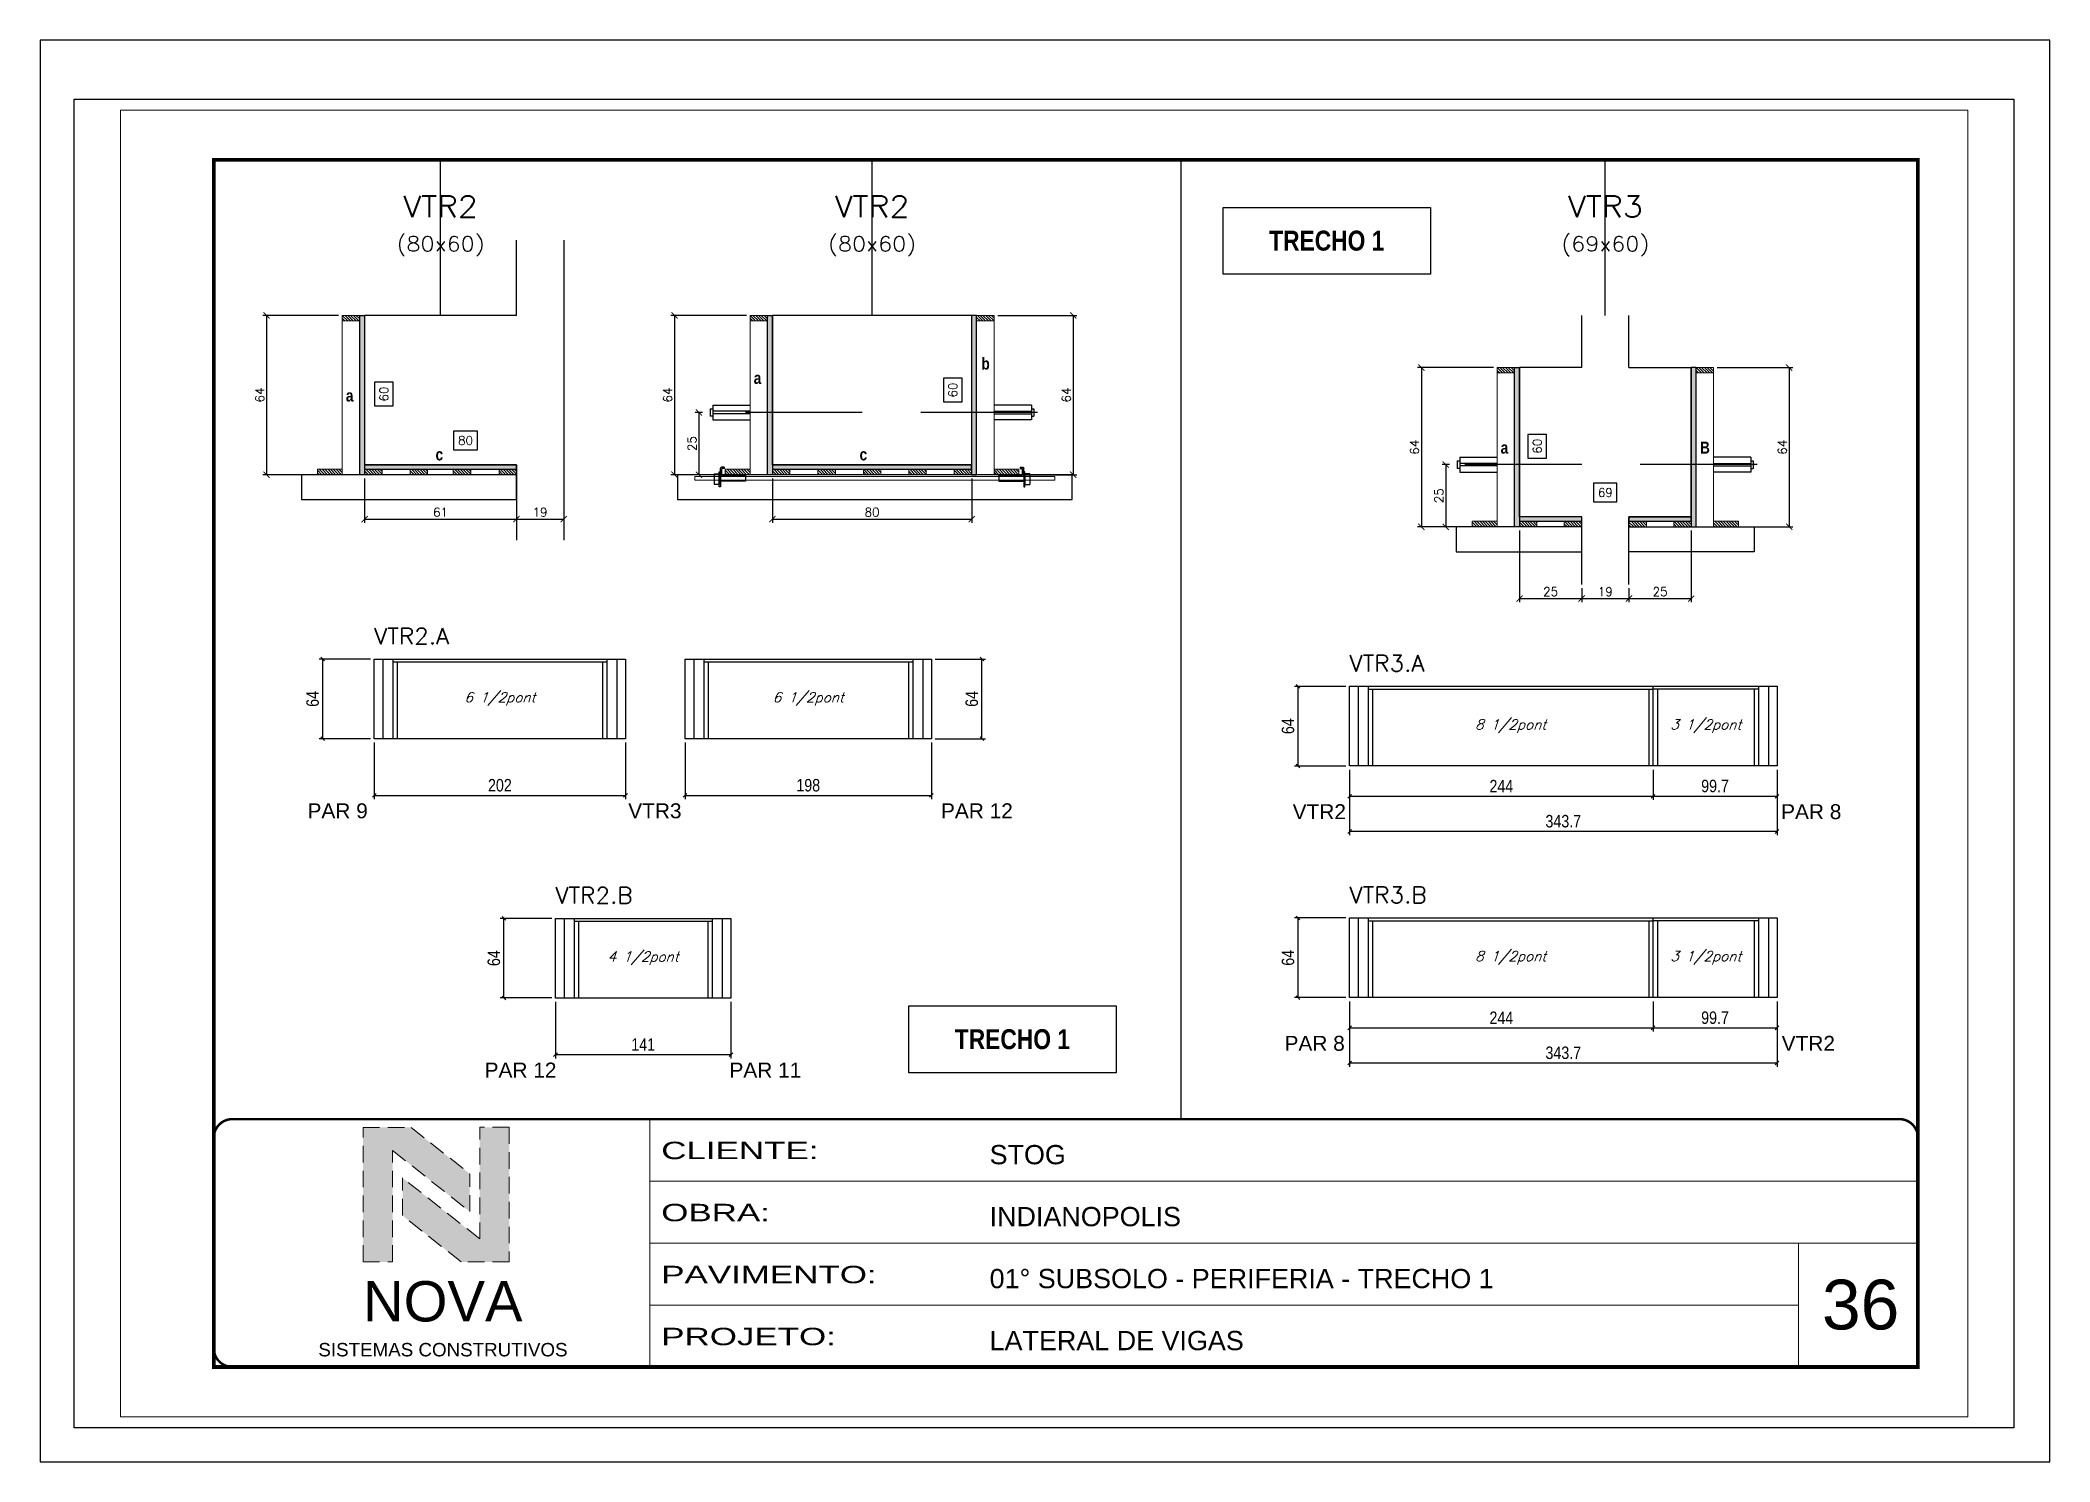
# Paper-space layout '36' of a CAD drawing. Extents: x 0 to 297, y 0 to 210.
# The model-space entities are those that its viewports show. They can reach past a viewport. Long polylines and large blocks are cut down to what shows.
import ezdxf
from ezdxf.enums import TextEntityAlignment as Align

# ---------------------------------------------------------------- set-up
doc = ezdxf.new("R2010")
doc.units = 0
for name, pattern in [('CONTINUO', [0]), ('DASHED', [0.75, 0.5, -0.25]), ('HIDDEN', [9.525, 6.35, -3.175])]:
    doc.linetypes.add(name, pattern=pattern)
for name, color, linetype in [('1', 1, 'Continuous'), ('5', 5, 'Continuous'), ('barrote', 251, 'Continuous'), ('COTA', 241, 'Continuous'), ('Cota Seção (2x)', 4, 'Continuous'), ('detalhes', 4, 'Continuous'), ('Hachura', 253, 'Continuous'), ('NOMENCLATURA', 7, 'Continuous'), ('Painéis', 200, 'Continuous'), ('presilha', 1, 'Continuous'), ('SARR_2.2x7', 40, 'Continuous'), ('SARR_3.5x7', 81, 'Continuous'), ('TENSOR', 3, 'Continuous'), ('texto', 7, 'Continuous'), ('Texto de Titulo', 7, 'Continuous'), ('Texto Qtd Sarr', 242, 'Continuous')]:
    doc.layers.add(name, color=color, linetype=linetype)
for name, color, linetype, lineweight in [('CARIMBO', 255, 'Continuous', 9), ('CARIMBO-LEGENDA', 75, 'Continuous', 15), ('CONCRETO', 251, 'Continuous', 25), ('Folhas', 255, 'Continuous', 9), ('Madeira', 126, 'Continuous', 18), ('SARRAFO DE PRESSAO', 251, 'DASHED', 9), ('SCO-___-LAJ', 2, 'Continuous', 0), ('Texto Seção', 7, 'Continuous', 15)]:
    doc.layers.add(name, color=color, linetype=linetype, lineweight=lineweight)
doc.styles.add('arial', font='arial.ttf')
doc.styles.add('COTA TECNICA', font='techl___.ttf', dxfattribs={"height": 10})
doc.styles.add('REGUA-120', font='ROMANS.shx', dxfattribs={"height": 15})
doc.styles.add('ROMANC', font='techb___.ttf', dxfattribs={"height": 2.5})
doc.styles.add('Romans', font='romans.shx')
doc.styles.get("Standard").update_dxf_attribs({"font": 'arial.ttf'})
doc.styles.add('TECNICA', font='techb___.ttf', dxfattribs={"height": 10})
doc.styles.add('Tecnologia', font='')
doc.styles.get('Tecnologia').set_extended_font_data('Forgotten Futurist')
doc.dimstyles.new('Cota Seção (2x)', dxfattribs={"dimtxt": 7, "dimasz": 5, "dimexe": 3, "dimexo": 3, "dimgap": 2, "dimtad": 3, "dimdec": 1, "dimlfac": 0.5, "dimzin": 12, "dimdsep": 46, "dimtxsty": 'Romans', "dimblk": 'ARCHTICK', "dimcen": 0, "dimclrd": 4, "dimclre": 4, "dimclrt": 1, "dimadec": 1, "dimazin": 3, "dimtfac": 1, "dimtdec": 1, "dimtmove": 0, "dimatfit": 3, "dimldrblk": 'OBLIQUE', "dimfxl": 1, "dimtolj": 1, "dimtzin": 12, "dimarcsym": 0})
doc.dimstyles.new('Cota Seção interna', dxfattribs={"dimtxt": 7, "dimasz": 6, "dimexe": 0.18, "dimexo": 2, "dimgap": -4, "dimtad": 3, "dimdec": 1, "dimlfac": 0.5, "dimzin": 12, "dimdsep": 46, "dimtxsty": 'Romans', "dimblk": 'ARCHTICK', "dimcen": 0.09, "dimse1": 1, "dimse2": 1, "dimsd1": 1, "dimsd2": 1, "dimclrd": 180, "dimclre": 5, "dimclrt": 1, "dimadec": 0, "dimazin": 3, "dimtfac": 1, "dimtdec": 1, "dimtofl": 0, "dimtmove": 0, "dimatfit": 3, "dimldrblk": 'ARCHTICK', "dimfxl": 1, "dimtolj": 1, "dimtzin": 0, "dimarcsym": 0})
doc.dimstyles.new('PAINEL', dxfattribs={"dimtxt": 10, "dimasz": 3, "dimexe": 3, "dimexo": 3, "dimgap": 3, "dimtad": 1, "dimdec": 1, "dimzin": 12, "dimdsep": 46, "dimtxsty": 'COTA TECNICA', "dimblk1": 'OBLIQUE', "dimblk2": 'OBLIQUE', "dimsah": 1, "dimcen": 0.9, "dimclrd": 4, "dimclre": 4, "dimclrt": 240, "dimadec": 1, "dimazin": 3, "dimtfac": 1, "dimtdec": 1, "dimtmove": 0, "dimatfit": 3, "dimfxl": 1, "dimtolj": 1, "dimtzin": 12, "dimarcsym": 0})

psp = doc.layouts.new('36')

msp = doc.modelspace()

# ---------------------------------------------------------------- texts
at = {"layer": '5', "linetype": 'Continuous'}
for s, rotation, p in [('PAR 9', 0.00004, (4905.36, 8352.31)), ('VTR3', 0.00004, (5163.19, 8352.31)), ('PAR 12', 0.00004, (5414.61, 8352.31)), ('VTR2', 359.99996, (5697.33, 8351.62)), ('PAR 8', 359.99996, (6090.01, 8351.62)), ('PAR 8', 0.00004, (5690.8, 8165.47)), ('VTR2', 0.00004, (6090.46, 8165.47)), ('PAR 12', 0.00004, (5047.73, 8143.99)), ('PAR 11', 0.00004, (5244.56, 8143.99))]:
    msp.add_text(s, height=12, rotation=rotation, dxfattribs=at).set_placement(p)
at = {"layer": 'CARIMBO', "style": 'arial'}
msp.add_text('36', height=40, dxfattribs=at).set_placement((6122.86, 7941.54))
at = {"layer": 'detalhes', "style": 'TECNICA'}
for s, p in [('a', (5264.08, 8701.29)), ('b', (5447.1, 8712.83)), ('a', (4936.18, 8687.2)), ('c', (5008.3, 8639.89)), ('c', (5349.18, 8639.89)), ('a', (5864.55, 8645.32)), ('B', (6024.79, 8645.32))]:
    msp.add_text(s, height=9.6, dxfattribs=at).set_placement(p)
at = {"layer": 'NOMENCLATURA', "color": 2, "char_height": 16, "attachment_point": 5, "style": 'ROMANC'}
for insert in [(5724.76, 8816.35), (5472.04, 8174.69)]:
    msp.add_mtext('TRECHO 1', dxfattribs=dict(at, insert=insert))
at = {"layer": 'texto', "color": 2, "char_height": 8, "attachment_point": 5, "style": 'Romans'}
for s, insert in [('{\\Q19;\\C256;6 1/2pont}', (5060.02, 8448.17)), ('{\\Q19;\\C256;6 1/2pont}', (5307.93, 8448.17)), ('{\\Q19;\\C256;8 1/2pont}', (5872.56, 8426.33)), ('{\\Q19;\\C256;3 1/2pont}', (6029.41, 8426.33)), ('{\\Q19;\\C256;4 1/2pont}', (5175.21, 8239.86)), ('{\\Q19;\\C256;8 1/2pont}', (5872.56, 8240.19)), ('{\\Q19;\\C256;3 1/2pont}', (6029.41, 8240.19))]:
    msp.add_mtext(s, dxfattribs=dict(at, insert=insert))
at = {"layer": 'Texto Seção', "style": 'REGUA-120', "width": 1.05}
for s, p in [('VTR2.A', (4959.02, 8492.19)), ('VTR3.A', (5743.06, 8470.34)), ('VTR2.B', (5104.71, 8283.87)), ('VTR3.B', (5743.06, 8284.2))]:
    msp.add_text(s, height=13, dxfattribs=at).set_placement(p)

# ---------------------------------------------------------------- blocks, each defined once
blk = doc.blocks.new('A$C64660E27')
at = {"layer": 'COTA', "true_color": 0x1a1a1a}
h = blk.add_hatch(color=250, dxfattribs=at)
h.dxf.hatch_style = 1
h.paths.add_polyline_path([(185.4, -11.6), (142.4, -11.6), (142.4, -131.6), (168.8, -131.6), (168.8, -32.2), (237.7, -86.7), (237.7, -53)])
at = {"layer": 'COTA'}
h = blk.add_hatch(color=20, dxfattribs=at)
h.dxf.hatch_style = 1
h.paths.add_polyline_path([(273, -11.4), (246.6, -11.4), (246.6, -111.1), (177.7, -56.6), (177.7, -90.2), (230, -131.6), (273, -131.6)])
for p, q in [((142.4, -131.6), (142.4, -11.6)), ((142.4, -11.6), (185.4, -11.6)), ((185.4, -11.6), (237.7, -53)), ((273, -11.4), (246.6, -11.4)), ((246.6, -111.1), (246.6, -11.4)), ((273, -11.4), (273, -131.6)), ((168.8, -32.2), (237.7, -86.7)), ((168.8, -131.6), (168.8, -32.2)), ((237.7, -86.7), (237.7, -53)), ((246.6, -111.1), (177.7, -56.6)), ((177.7, -90.2), (177.7, -56.6)), ((230, -131.6), (177.7, -90.2)), ((142.4, -131.6), (168.8, -131.6)), ((273, -131.6), (230, -131.6))]:
    blk.add_line(p, q)
at = {"layer": 'CARIMBO-LEGENDA', "color": 7, "linetype": 'Continuous', "ltscale": 100, "style": 'arial'}
blk.add_text('NOVA', height=36, dxfattribs=at).set_placement((142.4, -184.8))
at = {"layer": 'CARIMBO-LEGENDA', "color": 7, "linetype": 'Continuous', "style": 'arial'}
blk.add_text('SISTEMAS CONSTRUTIVOS', height=12, dxfattribs=at).set_placement((102.5, -216))
blk = doc.blocks.new('9999999999')
at = {"color": 30, "linetype": 'CONTINUO'}
for p, q in [((98564.6, 34230.2), (98564.6, 34429.4)), ((98564.6, 34379.6), (99584, 34379.6)), ((98564.6, 34329.8), (99488, 34329.8)), ((99584, 34329.8), (99488, 34329.8)), ((99488, 34329.8), (99488, 34230.2)), ((98564.6, 34280), (99488, 34280))]:
    blk.add_line(p, q, dxfattribs=at)
at = {"color": 30, "linetype": 'CONTINUO', "const_width": 2}
blk.add_lwpolyline([(99584, 34230.2), (99584, 34414.4, 0.414214), (99569, 34429.4), (98229, 34429.4, 0.414214), (98214, 34414.4), (98214, 34245.2, 0.414214), (98229, 34230.2), (99584, 34230.2)], format="xyb", dxfattribs=at)
at = {"layer": 'Folhas'}
blk.add_lwpolyline([(98139, 34190.2), (99624, 34190.2), (99624, 35240.2), (98139, 35240.2)], close=True, dxfattribs=at)
at = {"layer": 'Folhas', "color": 30, "const_width": 3}
blk.add_lwpolyline([(98214, 34230.2), (99584, 34230.2), (99584, 35200.2), (98214, 35200.2)], close=True, dxfattribs=at)
at = {"xscale": 0.9, "yscale": 0.9, "zscale": 0.9}
blk.add_blockref('A$C64660E27', (98205.8, 34433.1), dxfattribs=at)
at = {"color": 7, "linetype": 'Continuous', "ltscale": 5, "style": 'arial'}
for s, height, p in [('STOG', 15.48, (98837.7, 34393.1)), ('INDIANOPOLIS', 15.483, (98837.7, 34343.3)), ('01° SUBSOLO - PERIFERIA - TRECHO 1', 15.483, (98837.7, 34293.5)), ('LATERAL DE VIGAS', 15.483, (98837.7, 34243.7))]:
    blk.add_text(s, height=height, dxfattribs=at).set_placement(p)
at = {"layer": 'Folhas', "color": 7, "style": 'Tecnologia', "width": 1.5}
for s, p in [('CLIENTE:', (98573.7, 34397.2)), ('OBRA:', (98573.7, 34347.3)), ('PAVIMENTO:', (98573.7, 34297.5)), ('PROJETO:', (98573.7, 34247.7))]:
    blk.add_text(s, height=14, dxfattribs=at).set_placement(p)
blk = doc.blocks.new('_ArchTick')
at = {"color": 0, "linetype": 'ByBlock', "const_width": 0.15}
blk.add_lwpolyline([(-0.5, -0.5), (0.5, 0.5)], dxfattribs=at)
blk = doc.blocks.new('*D3567')
at = {"layer": 'COTA', "color": 4, "lineweight": -2, "transparency": 16777216}
for p, q in [((4930.3, 8756.4), (4869.5, 8756.4)), ((4872.5, 8756.4), (4872.5, 8628.4)), ((4930.3, 8628.4), (4869.5, 8628.4))]:
    blk.add_line(p, q, dxfattribs=at)
at = {"layer": 'Defpoints', "color": 0, "transparency": 16777216}
for p in [(4933.3, 8756.4), (4872.5, 8628.4), (4933.3, 8628.4)]:
    blk.add_point(p, dxfattribs=at)
at = {"layer": 'COTA', "color": 4, "lineweight": -2, "transparency": 16777216, "xscale": 5, "yscale": 5, "zscale": 5}
for p, rotation in [((4872.5, 8756.4), 90), ((4872.5, 8628.4), 270)]:
    blk.add_blockref('_ArchTick', p, dxfattribs=dict(at, rotation=rotation))
at = {"layer": 'COTA', "color": 1, "transparency": 16777216, "insert": (4867, 8692.4), "char_height": 7, "attachment_point": 5, "rotation": 90, "style": 'Romans'}
blk.add_mtext('\\A1;64', dxfattribs=at)
blk = doc.blocks.new('_Oblique')
at = {"layer": '1', "color": 0, "lineweight": -2}
blk.add_line((-0.5, -0.5), (0.5, 0.5), dxfattribs=at)
blk = doc.blocks.new('*D3568')
at = {"layer": 'COTA', "color": 4, "lineweight": -2, "transparency": 16777216}
for p, q in [((4951.3, 8625.4), (4951.3, 8589.7)), ((5073.3, 8625.4), (5073.3, 8589.7)), ((4951.3, 8592.7), (5073.3, 8592.7))]:
    blk.add_line(p, q, dxfattribs=at)
at = {"layer": 'Defpoints', "color": 0, "transparency": 16777216}
for p in [(4951.3, 8628.4), (5073.3, 8628.4), (5073.3, 8592.7)]:
    blk.add_point(p, dxfattribs=at)
at = {"layer": 'COTA', "color": 4, "lineweight": -2, "transparency": 16777216, "xscale": 5, "yscale": 5, "zscale": 5, "rotation": 180}
blk.add_blockref('_ArchTick', (4951.3, 8592.7), dxfattribs=at)
at = {"layer": 'COTA', "color": 4, "lineweight": -2, "transparency": 16777216, "xscale": 5, "yscale": 5, "zscale": 5}
blk.add_blockref('_ArchTick', (5073.3, 8592.7), dxfattribs=at)
at = {"layer": 'COTA', "color": 1, "transparency": 16777216, "insert": (5012.3, 8598.2), "char_height": 7, "attachment_point": 5, "style": 'Romans'}
blk.add_mtext('\\A1;61', dxfattribs=at)
blk = doc.blocks.new('titulo1')
at = {"layer": 'Defpoints', "color": 252, "linetype": 'HIDDEN', "ltscale": 2}
blk.add_line((0, 0), (0, 125), dxfattribs=at)
at = {"layer": 'Defpoints', "style": 'Romans', "oblique": 15}
blk.add_attdef('FOLHA', text='', height=10, dxfattribs=at).set_placement((0, 15.6), align=Align.MIDDLE_CENTER)
at = {"layer": 'Texto Qtd Sarr', "color": 3, "style": 'Romans', "oblique": 15}
for tag, height, p in [('TITULO', 17, (0, 71.4)), ('SEÇÃO', 12, (0, 41.5))]:
    blk.add_attdef(tag, text='', height=height, dxfattribs=at).set_placement(p, align=Align.MIDDLE_CENTER)
blk = doc.blocks.new('*D3569')
at = {"layer": 'Cota Seção (2x)', "color": 180, "lineweight": -2, "transparency": 16777216}
for p, q in [((4974.3, 8702.7), (4959.3, 8702.7)), ((4959.3, 8702.7), (4959.3, 8683.7)), ((4974.3, 8683.7), (4974.3, 8702.7)), ((4959.3, 8683.7), (4974.3, 8683.7))]:
    blk.add_line(p, q, dxfattribs=at)
at = {"layer": 'Defpoints', "color": 0, "transparency": 16777216}
for p in [(4978.3, 8756.4), (4989.3, 8756.4), (4989.3, 8636.4)]:
    blk.add_point(p, dxfattribs=at)
at = {"layer": 'Cota Seção (2x)', "color": 1, "transparency": 16777216, "insert": (4966.8, 8693.2), "char_height": 7, "attachment_point": 5, "rotation": 90, "style": 'Romans'}
blk.add_mtext('\\A1;60', dxfattribs=at)
blk = doc.blocks.new('*D3570')
at = {"layer": 'Cota Seção (2x)', "color": 180, "lineweight": -2, "transparency": 16777216}
for p, q in [((5042.1, 8663.4), (5022.7, 8663.4)), ((5022.7, 8663.4), (5022.7, 8648.4)), ((5042.1, 8648.4), (5042.1, 8663.4)), ((5022.7, 8648.4), (5042.1, 8648.4))]:
    blk.add_line(p, q, dxfattribs=at)
at = {"layer": 'Defpoints', "color": 0, "transparency": 16777216}
for p in [(5111.3, 8644.4), (4951.3, 8628.4), (5111.3, 8628.4)]:
    blk.add_point(p, dxfattribs=at)
at = {"layer": 'Cota Seção (2x)', "color": 1, "transparency": 16777216, "insert": (5032.4, 8655.9), "char_height": 7, "attachment_point": 5, "style": 'Romans'}
blk.add_mtext('\\A1;80', dxfattribs=at)
blk = doc.blocks.new('*D4654')
at = {"layer": 'COTA', "color": 4, "lineweight": -2, "transparency": 16777216}
for p, q in [((5073.3, 8625.4), (5073.3, 8589.7)), ((5111.3, 8625.4), (5111.3, 8589.7)), ((5073.3, 8592.7), (5111.3, 8592.7))]:
    blk.add_line(p, q, dxfattribs=at)
at = {"layer": 'Defpoints', "color": 0, "transparency": 16777216}
for p in [(5073.3, 8628.4), (5111.3, 8628.4), (5111.3, 8592.7)]:
    blk.add_point(p, dxfattribs=at)
at = {"layer": 'COTA', "color": 4, "lineweight": -2, "transparency": 16777216, "xscale": 5, "yscale": 5, "zscale": 5, "rotation": 180}
blk.add_blockref('_ArchTick', (5073.3, 8592.7), dxfattribs=at)
at = {"layer": 'COTA', "color": 4, "lineweight": -2, "transparency": 16777216, "xscale": 5, "yscale": 5, "zscale": 5}
blk.add_blockref('_ArchTick', (5111.3, 8592.7), dxfattribs=at)
at = {"layer": 'COTA', "color": 1, "transparency": 16777216, "insert": (5092.3, 8598.2), "char_height": 7, "attachment_point": 5, "style": 'Romans'}
blk.add_mtext('\\A1;19', dxfattribs=at)
blk = doc.blocks.new('*D4655')
at = {"layer": 'COTA', "color": 4, "lineweight": -2, "transparency": 16777216}
for p, q in [((4956, 8480.2), (4914.6, 8480.2)), ((4917.6, 8416.2), (4917.6, 8480.2)), ((4956, 8416.2), (4914.6, 8416.2))]:
    blk.add_line(p, q, dxfattribs=at)
at = {"layer": 'Defpoints', "color": 0, "transparency": 16777216}
for p in [(4917.6, 8480.2), (4959, 8480.2), (4959, 8416.2)]:
    blk.add_point(p, dxfattribs=at)
at = {"layer": 'COTA', "color": 4, "lineweight": -2, "transparency": 16777216, "xscale": 3, "yscale": 3, "zscale": 3}
for p, rotation in [((4917.6, 8480.2), 90), ((4917.6, 8416.2), 270)]:
    blk.add_blockref('_Oblique', p, dxfattribs=dict(at, rotation=rotation))
at = {"layer": 'COTA', "color": 240, "transparency": 16777216, "insert": (4909.5, 8448.2), "char_height": 10, "attachment_point": 5, "rotation": 90, "style": 'COTA TECNICA'}
blk.add_mtext('\\A1;64', dxfattribs=at)
blk = doc.blocks.new('*D4656')
at = {"layer": 'COTA', "color": 4, "lineweight": -2, "transparency": 16777216}
for p, q in [((4959, 8413.2), (4959, 8367.7)), ((5161, 8413.2), (5161, 8367.7)), ((4959, 8370.7), (5161, 8370.7))]:
    blk.add_line(p, q, dxfattribs=at)
at = {"layer": 'Defpoints', "color": 0, "transparency": 16777216}
for p in [(4959, 8416.2), (5161, 8416.2), (5161, 8370.7)]:
    blk.add_point(p, dxfattribs=at)
at = {"layer": 'COTA', "color": 4, "lineweight": -2, "transparency": 16777216, "xscale": 3, "yscale": 3, "zscale": 3, "rotation": 180}
blk.add_blockref('_Oblique', (4959, 8370.7), dxfattribs=at)
at = {"layer": 'COTA', "color": 4, "lineweight": -2, "transparency": 16777216, "xscale": 3, "yscale": 3, "zscale": 3}
blk.add_blockref('_Oblique', (5161, 8370.7), dxfattribs=at)
at = {"layer": 'COTA', "color": 240, "transparency": 16777216, "insert": (5060, 8378.8), "char_height": 10, "attachment_point": 5, "style": 'COTA TECNICA'}
blk.add_mtext('\\A1;202', dxfattribs=at)
blk = doc.blocks.new('*D4657')
at = {"layer": 'COTA', "color": 4, "lineweight": -2, "transparency": 16777216}
for p, q in [((5208.9, 8413.2), (5208.9, 8367.7)), ((5406.9, 8413.2), (5406.9, 8367.7)), ((5208.9, 8370.7), (5406.9, 8370.7))]:
    blk.add_line(p, q, dxfattribs=at)
at = {"layer": 'Defpoints', "color": 0, "transparency": 16777216}
for p in [(5208.9, 8416.2), (5406.9, 8416.2), (5406.9, 8370.7)]:
    blk.add_point(p, dxfattribs=at)
at = {"layer": 'COTA', "color": 4, "lineweight": -2, "transparency": 16777216, "xscale": 3, "yscale": 3, "zscale": 3, "rotation": 180}
blk.add_blockref('_Oblique', (5208.9, 8370.7), dxfattribs=at)
at = {"layer": 'COTA', "color": 4, "lineweight": -2, "transparency": 16777216, "xscale": 3, "yscale": 3, "zscale": 3}
blk.add_blockref('_Oblique', (5406.9, 8370.7), dxfattribs=at)
at = {"layer": 'COTA', "color": 240, "transparency": 16777216, "insert": (5307.9, 8378.8), "char_height": 10, "attachment_point": 5, "style": 'COTA TECNICA'}
blk.add_mtext('\\A1;198', dxfattribs=at)
blk = doc.blocks.new('*D4658')
at = {"layer": 'COTA', "color": 4, "lineweight": -2, "transparency": 16777216}
for p, q in [((5409.9, 8480.2), (5450.5, 8480.2)), ((5447.5, 8416.2), (5447.5, 8480.2)), ((5409.9, 8416.2), (5450.5, 8416.2))]:
    blk.add_line(p, q, dxfattribs=at)
at = {"layer": 'Defpoints', "color": 0, "transparency": 16777216}
for p in [(5406.9, 8480.2), (5447.5, 8480.2), (5406.9, 8416.2)]:
    blk.add_point(p, dxfattribs=at)
at = {"layer": 'COTA', "color": 4, "lineweight": -2, "transparency": 16777216, "xscale": 3, "yscale": 3, "zscale": 3}
for p, rotation in [((5447.5, 8480.2), 90), ((5447.5, 8416.2), 270)]:
    blk.add_blockref('_Oblique', p, dxfattribs=dict(at, rotation=rotation))
at = {"layer": 'COTA', "color": 240, "transparency": 16777216, "insert": (5439.4, 8448.2), "char_height": 10, "attachment_point": 5, "rotation": 90, "style": 'COTA TECNICA'}
blk.add_mtext('\\A1;64', dxfattribs=at)
blk = doc.blocks.new('*D3571')
at = {"layer": 'COTA', "color": 4, "lineweight": -2, "transparency": 16777216}
for p, q in [((5460.3, 8756.4), (5523.9, 8756.4)), ((5520.9, 8756.4), (5520.9, 8628.4)), ((5460.3, 8628.4), (5523.9, 8628.4))]:
    blk.add_line(p, q, dxfattribs=at)
at = {"layer": 'Defpoints', "color": 0, "transparency": 16777216}
for p in [(5457.3, 8756.4), (5457.3, 8628.4), (5520.9, 8628.4)]:
    blk.add_point(p, dxfattribs=at)
at = {"layer": 'COTA', "color": 4, "lineweight": -2, "transparency": 16777216, "xscale": 5, "yscale": 5, "zscale": 5}
for p, rotation in [((5520.9, 8756.4), 90), ((5520.9, 8628.4), 270)]:
    blk.add_blockref('_ArchTick', p, dxfattribs=dict(at, rotation=rotation))
at = {"layer": 'COTA', "color": 1, "transparency": 16777216, "insert": (5515.4, 8692.4), "char_height": 7, "attachment_point": 5, "rotation": 90, "style": 'Romans'}
blk.add_mtext('\\A1;64', dxfattribs=at)
blk = doc.blocks.new('*D3572')
at = {"layer": 'Cota Seção (2x)', "color": 180, "lineweight": -2, "transparency": 16777216}
for p, q in [((5431.6, 8705.9), (5416.6, 8705.9)), ((5416.6, 8705.9), (5416.6, 8686.9)), ((5431.6, 8686.9), (5431.6, 8705.9)), ((5416.6, 8686.9), (5431.6, 8686.9))]:
    blk.add_line(p, q, dxfattribs=at)
at = {"layer": 'Defpoints', "color": 0, "transparency": 16777216}
for p in [(5435.6, 8756.4), (5435.6, 8636.4), (5439.3, 8636.4)]:
    blk.add_point(p, dxfattribs=at)
at = {"layer": 'Cota Seção (2x)', "color": 1, "transparency": 16777216, "insert": (5424.1, 8696.4), "char_height": 7, "attachment_point": 5, "rotation": 90, "style": 'Romans'}
blk.add_mtext('\\A1;60', dxfattribs=at)
blk = doc.blocks.new('*D4659')
at = {"layer": 'COTA', "color": 4, "lineweight": -2, "transparency": 16777216}
for p, q in [((5279.2, 8625.4), (5279.2, 8589.7)), ((5439.3, 8625.4), (5439.3, 8589.7)), ((5279.2, 8592.7), (5439.3, 8592.7))]:
    blk.add_line(p, q, dxfattribs=at)
at = {"layer": 'Defpoints', "color": 0, "transparency": 16777216}
for p in [(5279.2, 8628.4), (5439.3, 8628.4), (5439.3, 8592.7)]:
    blk.add_point(p, dxfattribs=at)
at = {"layer": 'COTA', "color": 4, "lineweight": -2, "transparency": 16777216, "xscale": 5, "yscale": 5, "zscale": 5, "rotation": 180}
blk.add_blockref('_ArchTick', (5279.2, 8592.7), dxfattribs=at)
at = {"layer": 'COTA', "color": 4, "lineweight": -2, "transparency": 16777216, "xscale": 5, "yscale": 5, "zscale": 5}
blk.add_blockref('_ArchTick', (5439.3, 8592.7), dxfattribs=at)
at = {"layer": 'COTA', "color": 1, "transparency": 16777216, "insert": (5359.2, 8598.2), "char_height": 7, "attachment_point": 5, "style": 'Romans'}
blk.add_mtext('\\A1;80', dxfattribs=at)
blk = doc.blocks.new('*D4660')
at = {"layer": 'COTA', "color": 4, "lineweight": -2, "transparency": 16777216}
for p, q in [((5258.2, 8756.4), (5197.4, 8756.4)), ((5200.4, 8756.4), (5200.4, 8628.4)), ((5258.2, 8628.4), (5197.4, 8628.4))]:
    blk.add_line(p, q, dxfattribs=at)
at = {"layer": 'Defpoints', "color": 0, "transparency": 16777216}
for p in [(5261.2, 8756.4), (5200.4, 8628.4), (5261.2, 8628.4)]:
    blk.add_point(p, dxfattribs=at)
at = {"layer": 'COTA', "color": 4, "lineweight": -2, "transparency": 16777216, "xscale": 5, "yscale": 5, "zscale": 5}
for p, rotation in [((5200.4, 8756.4), 90), ((5200.4, 8628.4), 270)]:
    blk.add_blockref('_ArchTick', p, dxfattribs=dict(at, rotation=rotation))
at = {"layer": 'COTA', "color": 1, "transparency": 16777216, "insert": (5194.9, 8692.4), "char_height": 7, "attachment_point": 5, "rotation": 90, "style": 'Romans'}
blk.add_mtext('\\A1;64', dxfattribs=at)
blk = doc.blocks.new('*D4661')
at = {"layer": 'COTA', "color": 4, "lineweight": -2, "transparency": 16777216}
for p, q in [((5222.9, 8678.4), (5217, 8678.4)), ((5220, 8678.4), (5220, 8628.4)), ((5227.9, 8628.4), (5217, 8628.4))]:
    blk.add_line(p, q, dxfattribs=at)
at = {"layer": 'Defpoints', "color": 0, "transparency": 16777216}
for p in [(5225.9, 8678.4), (5220, 8628.4), (5230.9, 8628.4)]:
    blk.add_point(p, dxfattribs=at)
at = {"layer": 'COTA', "color": 4, "lineweight": -2, "transparency": 16777216, "xscale": 5, "yscale": 5, "zscale": 5}
for p, rotation in [((5220, 8678.4), 90), ((5220, 8628.4), 270)]:
    blk.add_blockref('_ArchTick', p, dxfattribs=dict(at, rotation=rotation))
at = {"layer": 'COTA', "color": 1, "transparency": 16777216, "insert": (5214.5, 8653.4), "char_height": 7, "attachment_point": 5, "rotation": 90, "style": 'Romans'}
blk.add_mtext('\\A1;25', dxfattribs=at)
blk = doc.blocks.new('PRESILHA METÁLICA 1')
at = {"layer": 'presilha'}
for p, q in [((0, 13), (6, 13)), ((0, 13), (0, 0)), ((6, 0), (0, 0)), ((6, 15.5), (7.5, 15.5)), ((6, -2.5), (6, 15.5)), ((6, 13), (6, 0)), ((7.5, 10.6), (7.5, 19.9)), ((7.5, 15.5), (7.5, -2.5)), ((37.5, 4.1), (7.5, 4.1)), ((12, 21), (8.6, 21)), ((9, 11.6), (9, 18.9)), ((12, 19.5), (9.6, 19.5)), ((37.5, 11), (9.6, 11)), ((12, 21), (12, 19.5)), ((37.5, 11), (37.5, 4.1)), ((7.5, -2.5), (6, -2.5))]:
    blk.add_line(p, q, dxfattribs=at)
for centre, radius, start, end in [((8.6, 19.9), 1.14, 90, 180), ((9.6, 18.9), 0.57, 90, 180), ((9.6, 11.6), 0.57, 180, 270)]:
    blk.add_arc(centre, radius, start, end, dxfattribs=at)
blk = doc.blocks.new('*D3573')
at = {"layer": 'COTA', "color": 4, "lineweight": -2, "transparency": 16777216}
for p, q in [((5101.7, 8271.9), (5060.3, 8271.9)), ((5063.3, 8207.9), (5063.3, 8271.9)), ((5101.7, 8207.9), (5060.3, 8207.9))]:
    blk.add_line(p, q, dxfattribs=at)
at = {"layer": 'Defpoints', "color": 0, "transparency": 16777216}
for p in [(5063.3, 8271.9), (5104.7, 8271.9), (5104.7, 8207.9)]:
    blk.add_point(p, dxfattribs=at)
at = {"layer": 'COTA', "color": 4, "lineweight": -2, "transparency": 16777216, "xscale": 3, "yscale": 3, "zscale": 3}
for p, rotation in [((5063.3, 8271.9), 90), ((5063.3, 8207.9), 270)]:
    blk.add_blockref('_Oblique', p, dxfattribs=dict(at, rotation=rotation))
at = {"layer": 'COTA', "color": 240, "transparency": 16777216, "insert": (5055.2, 8239.9), "char_height": 10, "attachment_point": 5, "rotation": 90, "style": 'COTA TECNICA'}
blk.add_mtext('\\A1;64', dxfattribs=at)
blk = doc.blocks.new('*D3574')
at = {"layer": 'COTA', "color": 4, "lineweight": -2, "transparency": 16777216}
for p, q in [((5104.7, 8204.9), (5104.7, 8159.4)), ((5245.7, 8204.9), (5245.7, 8159.4)), ((5104.7, 8162.4), (5245.7, 8162.4))]:
    blk.add_line(p, q, dxfattribs=at)
at = {"layer": 'Defpoints', "color": 0, "transparency": 16777216}
for p in [(5104.7, 8207.9), (5245.7, 8207.9), (5245.7, 8162.4)]:
    blk.add_point(p, dxfattribs=at)
at = {"layer": 'COTA', "color": 4, "lineweight": -2, "transparency": 16777216, "xscale": 3, "yscale": 3, "zscale": 3, "rotation": 180}
blk.add_blockref('_Oblique', (5104.7, 8162.4), dxfattribs=at)
at = {"layer": 'COTA', "color": 4, "lineweight": -2, "transparency": 16777216, "xscale": 3, "yscale": 3, "zscale": 3}
blk.add_blockref('_Oblique', (5245.7, 8162.4), dxfattribs=at)
at = {"layer": 'COTA', "color": 240, "transparency": 16777216, "insert": (5175.2, 8170.5), "char_height": 10, "attachment_point": 5, "style": 'COTA TECNICA'}
blk.add_mtext('\\A1;141', dxfattribs=at)
blk = doc.blocks.new('*D3555')
at = {"layer": 'COTA', "color": 4, "lineweight": -2, "transparency": 16777216}
for p, q in [((5858.7, 8714.5), (5797.8, 8714.5)), ((5800.8, 8714.5), (5800.8, 8586.5)), ((5858.7, 8586.5), (5797.8, 8586.5))]:
    blk.add_line(p, q, dxfattribs=at)
at = {"layer": 'Defpoints', "color": 0, "transparency": 16777216}
for p in [(5861.7, 8714.5), (5800.8, 8586.5), (5861.7, 8586.5)]:
    blk.add_point(p, dxfattribs=at)
at = {"layer": 'COTA', "color": 4, "lineweight": -2, "transparency": 16777216, "xscale": 5, "yscale": 5, "zscale": 5}
for p, rotation in [((5800.8, 8714.5), 90), ((5800.8, 8586.5), 270)]:
    blk.add_blockref('_ArchTick', p, dxfattribs=dict(at, rotation=rotation))
at = {"layer": 'COTA', "color": 1, "transparency": 16777216, "insert": (5795.3, 8650.5), "char_height": 7, "attachment_point": 5, "rotation": 90, "style": 'Romans'}
blk.add_mtext('\\A1;64', dxfattribs=at)
blk = doc.blocks.new('*D4649')
at = {"layer": 'COTA', "color": 4, "lineweight": -2, "transparency": 16777216}
for p, q in [((5879.7, 8583.5), (5879.7, 8525.9)), ((5929.7, 8537.2), (5929.7, 8525.9)), ((5879.7, 8528.9), (5929.7, 8528.9))]:
    blk.add_line(p, q, dxfattribs=at)
at = {"layer": 'Defpoints', "color": 0, "transparency": 16777216}
for p in [(5879.7, 8586.5), (5929.7, 8540.2), (5929.7, 8528.9)]:
    blk.add_point(p, dxfattribs=at)
at = {"layer": 'COTA', "color": 4, "lineweight": -2, "transparency": 16777216, "xscale": 5, "yscale": 5, "zscale": 5, "rotation": 180}
blk.add_blockref('_ArchTick', (5879.7, 8528.9), dxfattribs=at)
at = {"layer": 'COTA', "color": 4, "lineweight": -2, "transparency": 16777216, "xscale": 5, "yscale": 5, "zscale": 5}
blk.add_blockref('_ArchTick', (5929.7, 8528.9), dxfattribs=at)
at = {"layer": 'COTA', "color": 1, "transparency": 16777216, "insert": (5904.7, 8534.4), "char_height": 7, "attachment_point": 5, "style": 'Romans'}
blk.add_mtext('\\A1;25', dxfattribs=at)
blk = doc.blocks.new('*D4669')
at = {"layer": 'COTA', "color": 4, "lineweight": -2, "transparency": 16777216}
for p, q in [((5929.7, 8537.2), (5929.7, 8525.9)), ((5967.7, 8537.2), (5967.7, 8525.9)), ((5929.7, 8528.9), (5967.7, 8528.9))]:
    blk.add_line(p, q, dxfattribs=at)
at = {"layer": 'Defpoints', "color": 0, "transparency": 16777216}
for p in [(5929.7, 8540.2), (5967.7, 8540.2), (5967.7, 8528.9)]:
    blk.add_point(p, dxfattribs=at)
at = {"layer": 'COTA', "color": 4, "lineweight": -2, "transparency": 16777216, "xscale": 5, "yscale": 5, "zscale": 5, "rotation": 180}
blk.add_blockref('_ArchTick', (5929.7, 8528.9), dxfattribs=at)
at = {"layer": 'COTA', "color": 4, "lineweight": -2, "transparency": 16777216, "xscale": 5, "yscale": 5, "zscale": 5}
blk.add_blockref('_ArchTick', (5967.7, 8528.9), dxfattribs=at)
at = {"layer": 'COTA', "color": 1, "transparency": 16777216, "insert": (5948.7, 8534.4), "char_height": 7, "attachment_point": 5, "style": 'Romans'}
blk.add_mtext('\\A1;19', dxfattribs=at)
blk = doc.blocks.new('*D4670')
at = {"layer": 'COTA', "color": 4, "lineweight": -2, "transparency": 16777216}
for p, q in [((6017.7, 8583.5), (6017.7, 8525.9)), ((5967.7, 8537.2), (5967.7, 8525.9)), ((5967.7, 8528.9), (6017.7, 8528.9))]:
    blk.add_line(p, q, dxfattribs=at)
at = {"layer": 'Defpoints', "color": 0, "transparency": 16777216}
for p in [(6017.7, 8586.5), (5967.7, 8540.2), (6017.7, 8528.9)]:
    blk.add_point(p, dxfattribs=at)
at = {"layer": 'COTA', "color": 4, "lineweight": -2, "transparency": 16777216, "xscale": 5, "yscale": 5, "zscale": 5, "rotation": 180}
blk.add_blockref('_ArchTick', (5967.7, 8528.9), dxfattribs=at)
at = {"layer": 'COTA', "color": 4, "lineweight": -2, "transparency": 16777216, "xscale": 5, "yscale": 5, "zscale": 5}
blk.add_blockref('_ArchTick', (6017.7, 8528.9), dxfattribs=at)
at = {"layer": 'COTA', "color": 1, "transparency": 16777216, "insert": (5992.7, 8534.4), "char_height": 7, "attachment_point": 5, "style": 'Romans'}
blk.add_mtext('\\A1;25', dxfattribs=at)
blk = doc.blocks.new('*D3577')
at = {"layer": 'Cota Seção (2x)', "color": 180, "lineweight": -2, "transparency": 16777216}
for p, q in [((5901.5, 8660.8), (5886.5, 8660.8)), ((5886.5, 8660.8), (5886.5, 8641.8)), ((5901.5, 8641.8), (5901.5, 8660.8)), ((5886.5, 8641.8), (5901.5, 8641.8))]:
    blk.add_line(p, q, dxfattribs=at)
at = {"layer": 'Defpoints', "color": 0, "transparency": 16777216}
for p in [(5905.5, 8714.5), (5916.5, 8714.5), (5916.5, 8594.5)]:
    blk.add_point(p, dxfattribs=at)
at = {"layer": 'Cota Seção (2x)', "color": 1, "transparency": 16777216, "insert": (5894, 8651.3), "char_height": 7, "attachment_point": 5, "rotation": 90, "style": 'Romans'}
blk.add_mtext('\\A1;60', dxfattribs=at)
blk = doc.blocks.new('*D3578')
at = {"layer": 'Cota Seção (2x)', "color": 180, "lineweight": -2, "transparency": 16777216}
for p, q in [((5958, 8621.5), (5939.3, 8621.5)), ((5939.3, 8621.5), (5939.3, 8606.5)), ((5958, 8606.5), (5958, 8621.5)), ((5939.3, 8606.5), (5958, 8606.5))]:
    blk.add_line(p, q, dxfattribs=at)
at = {"layer": 'Defpoints', "color": 0, "transparency": 16777216}
for p in [(6017.7, 8602.5), (5879.7, 8586.5), (6017.7, 8586.5)]:
    blk.add_point(p, dxfattribs=at)
at = {"layer": 'Cota Seção (2x)', "color": 1, "transparency": 16777216, "insert": (5948.7, 8614), "char_height": 7, "attachment_point": 5, "style": 'Romans'}
blk.add_mtext('\\A1;69', dxfattribs=at)
blk = doc.blocks.new('*D3579')
at = {"layer": 'COTA', "color": 4, "lineweight": -2, "transparency": 16777216}
for p, q in [((6038.7, 8714.5), (6099.5, 8714.5)), ((6096.5, 8714.5), (6096.5, 8586.5)), ((6038.7, 8586.5), (6099.5, 8586.5))]:
    blk.add_line(p, q, dxfattribs=at)
at = {"layer": 'Defpoints', "color": 0, "transparency": 16777216}
for p in [(6035.7, 8714.5), (6035.7, 8586.5), (6096.5, 8586.5)]:
    blk.add_point(p, dxfattribs=at)
at = {"layer": 'COTA', "color": 4, "lineweight": -2, "transparency": 16777216, "xscale": 5, "yscale": 5, "zscale": 5}
for p, rotation in [((6096.5, 8714.5), 90), ((6096.5, 8586.5), 270)]:
    blk.add_blockref('_ArchTick', p, dxfattribs=dict(at, rotation=rotation))
at = {"layer": 'COTA', "color": 1, "transparency": 16777216, "insert": (6091, 8650.5), "char_height": 7, "attachment_point": 5, "rotation": 90, "style": 'Romans'}
blk.add_mtext('\\A1;64', dxfattribs=at)
blk = doc.blocks.new('*D3580')
at = {"layer": 'COTA', "color": 4, "lineweight": -2, "transparency": 16777216}
for p, q in [((5740.1, 8458.3), (5698.7, 8458.3)), ((5701.7, 8394.3), (5701.7, 8458.3)), ((5740.1, 8394.3), (5698.7, 8394.3))]:
    blk.add_line(p, q, dxfattribs=at)
at = {"layer": 'Defpoints', "color": 0, "transparency": 16777216}
for p in [(5701.7, 8458.3), (5743.1, 8458.3), (5743.1, 8394.3)]:
    blk.add_point(p, dxfattribs=at)
at = {"layer": 'COTA', "color": 4, "lineweight": -2, "transparency": 16777216, "xscale": 3, "yscale": 3, "zscale": 3}
for p, rotation in [((5701.7, 8458.3), 90), ((5701.7, 8394.3), 270)]:
    blk.add_blockref('_Oblique', p, dxfattribs=dict(at, rotation=rotation))
at = {"layer": 'COTA', "color": 240, "transparency": 16777216, "insert": (5693.6, 8426.3), "char_height": 10, "attachment_point": 5, "rotation": 90, "style": 'COTA TECNICA'}
blk.add_mtext('\\A1;64', dxfattribs=at)
blk = doc.blocks.new('*D3581')
at = {"layer": 'COTA', "color": 4, "lineweight": -2, "transparency": 16777216}
for p, q in [((5743.1, 8391.3), (5743.1, 8367)), ((5987.1, 8391.3), (5987.1, 8367)), ((5743.1, 8370), (5987.1, 8370))]:
    blk.add_line(p, q, dxfattribs=at)
at = {"layer": 'Defpoints', "color": 0, "transparency": 16777216}
for p in [(5743.1, 8394.3), (5987.1, 8394.3), (5987.1, 8370)]:
    blk.add_point(p, dxfattribs=at)
at = {"layer": 'COTA', "color": 4, "lineweight": -2, "transparency": 16777216, "xscale": 3, "yscale": 3, "zscale": 3, "rotation": 180}
blk.add_blockref('_Oblique', (5743.1, 8370), dxfattribs=at)
at = {"layer": 'COTA', "color": 4, "lineweight": -2, "transparency": 16777216, "xscale": 3, "yscale": 3, "zscale": 3}
blk.add_blockref('_Oblique', (5987.1, 8370), dxfattribs=at)
at = {"layer": 'COTA', "color": 240, "transparency": 16777216, "insert": (5865.1, 8378.1), "char_height": 10, "attachment_point": 5, "style": 'COTA TECNICA'}
blk.add_mtext('\\A1;244', dxfattribs=at)
blk = doc.blocks.new('*D4665')
at = {"layer": 'COTA', "color": 4, "lineweight": -2, "transparency": 16777216}
for p, q in [((5987.1, 8391.3), (5987.1, 8367)), ((6086.8, 8391.3), (6086.8, 8367)), ((5987.1, 8370), (6086.8, 8370))]:
    blk.add_line(p, q, dxfattribs=at)
at = {"layer": 'Defpoints', "color": 0, "transparency": 16777216}
for p in [(5987.1, 8394.3), (6086.8, 8394.3), (6086.8, 8370)]:
    blk.add_point(p, dxfattribs=at)
at = {"layer": 'COTA', "color": 4, "lineweight": -2, "transparency": 16777216, "xscale": 3, "yscale": 3, "zscale": 3, "rotation": 180}
blk.add_blockref('_Oblique', (5987.1, 8370), dxfattribs=at)
at = {"layer": 'COTA', "color": 4, "lineweight": -2, "transparency": 16777216, "xscale": 3, "yscale": 3, "zscale": 3}
blk.add_blockref('_Oblique', (6086.8, 8370), dxfattribs=at)
at = {"layer": 'COTA', "color": 240, "transparency": 16777216, "insert": (6036.9, 8378.2), "char_height": 10, "attachment_point": 5, "style": 'COTA TECNICA'}
blk.add_mtext('\\A1;99.7', dxfattribs=at)
blk = doc.blocks.new('*D4666')
at = {"layer": 'COTA', "color": 4, "lineweight": -2, "transparency": 16777216}
for p, q in [((5743.1, 8391.3), (5743.1, 8338.7)), ((6086.8, 8391.3), (6086.8, 8338.7)), ((6086.8, 8341.7), (5743.1, 8341.7))]:
    blk.add_line(p, q, dxfattribs=at)
at = {"layer": 'Defpoints', "color": 0, "transparency": 16777216}
for p in [(5743.1, 8394.3), (6086.8, 8394.3), (5743.1, 8341.7)]:
    blk.add_point(p, dxfattribs=at)
at = {"layer": 'COTA', "color": 4, "lineweight": -2, "transparency": 16777216, "xscale": 3, "yscale": 3, "zscale": 3, "rotation": 180}
blk.add_blockref('_Oblique', (5743.1, 8341.7), dxfattribs=at)
at = {"layer": 'COTA', "color": 4, "lineweight": -2, "transparency": 16777216, "xscale": 3, "yscale": 3, "zscale": 3}
blk.add_blockref('_Oblique', (6086.8, 8341.7), dxfattribs=at)
at = {"layer": 'COTA', "color": 240, "transparency": 16777216, "insert": (5914.9, 8349.9), "char_height": 10, "attachment_point": 5, "style": 'COTA TECNICA'}
blk.add_mtext('\\A1;343.7', dxfattribs=at)
blk = doc.blocks.new('*D3575')
at = {"layer": 'COTA', "color": 4, "lineweight": -2, "transparency": 16777216}
for p, q in [((5740.1, 8272.2), (5698.7, 8272.2)), ((5701.7, 8208.2), (5701.7, 8272.2)), ((5740.1, 8208.2), (5698.7, 8208.2))]:
    blk.add_line(p, q, dxfattribs=at)
at = {"layer": 'Defpoints', "color": 0, "transparency": 16777216}
for p in [(5701.7, 8272.2), (5743.1, 8272.2), (5743.1, 8208.2)]:
    blk.add_point(p, dxfattribs=at)
at = {"layer": 'COTA', "color": 4, "lineweight": -2, "transparency": 16777216, "xscale": 3, "yscale": 3, "zscale": 3}
for p, rotation in [((5701.7, 8272.2), 90), ((5701.7, 8208.2), 270)]:
    blk.add_blockref('_Oblique', p, dxfattribs=dict(at, rotation=rotation))
at = {"layer": 'COTA', "color": 240, "transparency": 16777216, "insert": (5693.6, 8240.2), "char_height": 10, "attachment_point": 5, "rotation": 90, "style": 'COTA TECNICA'}
blk.add_mtext('\\A1;64', dxfattribs=at)
blk = doc.blocks.new('*D3576')
at = {"layer": 'COTA', "color": 4, "lineweight": -2, "transparency": 16777216}
for p, q in [((5743.1, 8205.2), (5743.1, 8180.9)), ((5987.1, 8205.2), (5987.1, 8180.9)), ((5743.1, 8183.9), (5987.1, 8183.9))]:
    blk.add_line(p, q, dxfattribs=at)
at = {"layer": 'Defpoints', "color": 0, "transparency": 16777216}
for p in [(5743.1, 8208.2), (5987.1, 8208.2), (5987.1, 8183.9)]:
    blk.add_point(p, dxfattribs=at)
at = {"layer": 'COTA', "color": 4, "lineweight": -2, "transparency": 16777216, "xscale": 3, "yscale": 3, "zscale": 3, "rotation": 180}
blk.add_blockref('_Oblique', (5743.1, 8183.9), dxfattribs=at)
at = {"layer": 'COTA', "color": 4, "lineweight": -2, "transparency": 16777216, "xscale": 3, "yscale": 3, "zscale": 3}
blk.add_blockref('_Oblique', (5987.1, 8183.9), dxfattribs=at)
at = {"layer": 'COTA', "color": 240, "transparency": 16777216, "insert": (5865.1, 8192), "char_height": 10, "attachment_point": 5, "style": 'COTA TECNICA'}
blk.add_mtext('\\A1;244', dxfattribs=at)
blk = doc.blocks.new('*D4667')
at = {"layer": 'COTA', "color": 4, "lineweight": -2, "transparency": 16777216}
for p, q in [((5987.1, 8205.2), (5987.1, 8180.9)), ((6086.8, 8205.2), (6086.8, 8180.9)), ((5987.1, 8183.9), (6086.8, 8183.9))]:
    blk.add_line(p, q, dxfattribs=at)
at = {"layer": 'Defpoints', "color": 0, "transparency": 16777216}
for p in [(5987.1, 8208.2), (6086.8, 8208.2), (6086.8, 8183.9)]:
    blk.add_point(p, dxfattribs=at)
at = {"layer": 'COTA', "color": 4, "lineweight": -2, "transparency": 16777216, "xscale": 3, "yscale": 3, "zscale": 3, "rotation": 180}
blk.add_blockref('_Oblique', (5987.1, 8183.9), dxfattribs=at)
at = {"layer": 'COTA', "color": 4, "lineweight": -2, "transparency": 16777216, "xscale": 3, "yscale": 3, "zscale": 3}
blk.add_blockref('_Oblique', (6086.8, 8183.9), dxfattribs=at)
at = {"layer": 'COTA', "color": 240, "transparency": 16777216, "insert": (6036.9, 8192), "char_height": 10, "attachment_point": 5, "style": 'COTA TECNICA'}
blk.add_mtext('\\A1;99.7', dxfattribs=at)
blk = doc.blocks.new('*D4668')
at = {"layer": 'COTA', "color": 4, "lineweight": -2, "transparency": 16777216}
for p, q in [((5743.1, 8205.2), (5743.1, 8152.6)), ((6086.8, 8205.2), (6086.8, 8152.6)), ((6086.8, 8155.6), (5743.1, 8155.6))]:
    blk.add_line(p, q, dxfattribs=at)
at = {"layer": 'Defpoints', "color": 0, "transparency": 16777216}
for p in [(5743.1, 8208.2), (6086.8, 8208.2), (5743.1, 8155.6)]:
    blk.add_point(p, dxfattribs=at)
at = {"layer": 'COTA', "color": 4, "lineweight": -2, "transparency": 16777216, "xscale": 3, "yscale": 3, "zscale": 3, "rotation": 180}
blk.add_blockref('_Oblique', (5743.1, 8155.6), dxfattribs=at)
at = {"layer": 'COTA', "color": 4, "lineweight": -2, "transparency": 16777216, "xscale": 3, "yscale": 3, "zscale": 3}
blk.add_blockref('_Oblique', (6086.8, 8155.6), dxfattribs=at)
at = {"layer": 'COTA', "color": 240, "transparency": 16777216, "insert": (5914.9, 8163.8), "char_height": 10, "attachment_point": 5, "style": 'COTA TECNICA'}
blk.add_mtext('\\A1;343.7', dxfattribs=at)
blk = doc.blocks.new('*D4701')
at = {"layer": 'COTA', "color": 4, "lineweight": -2, "transparency": 16777216}
for p, q in [((5823.4, 8636.5), (5817.4, 8636.5)), ((5820.4, 8636.5), (5820.4, 8586.5)), ((5828.4, 8586.5), (5817.4, 8586.5))]:
    blk.add_line(p, q, dxfattribs=at)
at = {"layer": 'Defpoints', "color": 0, "transparency": 16777216}
for p in [(5826.4, 8636.5), (5820.4, 8586.5), (5831.4, 8586.5)]:
    blk.add_point(p, dxfattribs=at)
at = {"layer": 'COTA', "color": 4, "lineweight": -2, "transparency": 16777216, "xscale": 5, "yscale": 5, "zscale": 5}
for p, rotation in [((5820.4, 8636.5), 90), ((5820.4, 8586.5), 270)]:
    blk.add_blockref('_ArchTick', p, dxfattribs=dict(at, rotation=rotation))
at = {"layer": 'COTA', "color": 1, "transparency": 16777216, "insert": (5814.9, 8611.5), "char_height": 7, "attachment_point": 5, "rotation": 90, "style": 'Romans'}
blk.add_mtext('\\A1;25', dxfattribs=at)

# ---------------------------------------------------------------- dimensions: what is measured, and where the dimension line sits
at = {"layer": 'COTA'}
for base, p1, p2, dimstyle, picture, middle in [((4872.48, 8628.4), (4933.3, 8756.4), (4933.3, 8628.4), 'Cota Seção (2x)', '*D3567', (4866.98, 8692.4)), ((5200.37, 8628.4), (5261.19, 8756.4), (5261.19, 8628.4), 'Cota Seção (2x)', '*D4660', (5194.87, 8692.4)), ((5520.91, 8628.4), (5457.28, 8756.4), (5457.28, 8628.4), 'Cota Seção (2x)', '*D3571', (5515.41, 8692.4)), ((5800.85, 8586.52), (5861.67, 8714.52), (5861.67, 8586.52), 'Cota Seção (2x)', '*D3555', (5795.35, 8650.52)), ((6096.5, 8586.52), (6035.67, 8714.52), (6035.67, 8586.52), 'Cota Seção (2x)', '*D3579', (6091, 8650.52)), ((5219.96, 8628.4), (5225.89, 8678.37), (5230.89, 8628.4), 'Cota Seção (2x)', '*D4661', (5214.46, 8653.38)), ((5820.44, 8586.52), (5826.37, 8636.49), (5831.37, 8586.52), 'Cota Seção (2x)', '*D4701', (5814.94, 8611.5)), ((4917.63, 8480.17), (4959.02, 8416.17), (4959.02, 8480.17), 'PAINEL', '*D4655', (4909.53, 8448.17)), ((5447.45, 8480.17), (5406.93, 8416.17), (5406.93, 8480.17), 'PAINEL', '*D4658', (5439.35, 8448.17)), ((5701.67, 8458.33), (5743.06, 8394.33), (5743.06, 8458.33), 'PAINEL', '*D3580', (5693.57, 8426.33)), ((5063.32, 8271.86), (5104.71, 8207.86), (5104.71, 8271.86), 'PAINEL', '*D3573', (5055.22, 8239.86)), ((5701.67, 8272.19), (5743.06, 8208.19), (5743.06, 8272.19), 'PAINEL', '*D3575', (5693.57, 8240.19))]:
    dim = msp.add_linear_dim(base=base, p1=p1, p2=p2, angle=90, dimstyle=dimstyle, dxfattribs=at)
    dim.commit()
    dim.dimension.update_dxf_attribs({"geometry": picture, "text_midpoint": middle})
for base, p1, p2, dimstyle, picture, middle in [((5073.3, 8592.68), (4951.3, 8628.4), (5073.3, 8628.4), 'Cota Seção (2x)', '*D3568', (5012.3, 8598.18)), ((5111.3, 8592.68), (5073.3, 8628.4), (5111.3, 8628.4), 'Cota Seção (2x)', '*D4654', (5092.3, 8598.18)), ((5439.28, 8592.68), (5279.19, 8628.4), (5439.28, 8628.4), 'Cota Seção (2x)', '*D4659', (5359.24, 8598.18)), ((5929.67, 8528.85), (5879.67, 8586.52), (5929.67, 8540.18), 'Cota Seção (2x)', '*D4649', (5904.67, 8534.35)), ((6017.67, 8528.85), (5967.67, 8540.18), (6017.67, 8586.52), 'Cota Seção (2x)', '*D4670', (5992.67, 8534.35)), ((5967.67, 8528.85), (5929.67, 8540.18), (5967.67, 8540.18), 'Cota Seção (2x)', '*D4669', (5948.67, 8534.35)), ((5161.02, 8370.74), (4959.02, 8416.17), (5161.02, 8416.17), 'PAINEL', '*D4656', (5060.02, 8378.84)), ((5406.93, 8370.74), (5208.93, 8416.17), (5406.93, 8416.17), 'PAINEL', '*D4657', (5307.93, 8378.84)), ((5987.06, 8370.05), (5743.06, 8394.33), (5987.06, 8394.33), 'PAINEL', '*D3581', (5865.06, 8378.12)), ((5743.06, 8341.73), (6086.76, 8394.33), (5743.06, 8394.33), 'PAINEL', '*D4666', (5914.91, 8349.95)), ((6086.76, 8370.05), (5987.06, 8394.33), (6086.76, 8394.33), 'PAINEL', '*D4665', (6036.91, 8378.15)), ((5245.71, 8162.42), (5104.71, 8207.86), (5245.71, 8207.86), 'PAINEL', '*D3574', (5175.21, 8170.5)), ((5987.06, 8183.91), (5743.06, 8208.19), (5987.06, 8208.19), 'PAINEL', '*D3576', (5865.06, 8191.98)), ((5743.06, 8155.59), (6086.76, 8208.19), (5743.06, 8208.19), 'PAINEL', '*D4668', (5914.91, 8163.8)), ((6086.76, 8183.91), (5987.06, 8208.19), (6086.76, 8208.19), 'PAINEL', '*D4667', (6036.91, 8192.01))]:
    dim = msp.add_linear_dim(base=base, p1=p1, p2=p2, dimstyle=dimstyle, dxfattribs=at)
    dim.commit()
    dim.dimension.update_dxf_attribs({"geometry": picture, "text_midpoint": middle})
at = {"layer": 'Cota Seção (2x)'}
for base, p1, p2, picture, middle in [((4978.32, 8756.4), (4989.32, 8636.4), (4989.32, 8756.4), '*D3569', (4978.32, 8693.21)), ((5905.45, 8714.52), (5916.45, 8594.52), (5916.45, 8714.52), '*D3577', (5905.45, 8651.33))]:
    dim = msp.add_linear_dim(base=base, p1=p1, p2=p2, angle=90, dimstyle='Cota Seção interna', dxfattribs=at)
    dim.commit()
    dim.dimension.update_dxf_attribs({"geometry": picture, "text_midpoint": middle, "dimtype": 160})
dim = msp.add_linear_dim(base=(5435.61, 8636.4), p1=(5435.61, 8756.4), p2=(5439.28, 8636.4), angle=90, dimstyle='Cota Seção interna', dxfattribs=at)
dim.commit()
dim.dimension.update_dxf_attribs({"geometry": '*D3572', "text_midpoint": (5424.11, 8696.4)})
for base, p1, p2, picture, middle in [((5111.3, 8644.4), (4951.3, 8628.4), (5111.3, 8628.4), '*D3570', (5032.4, 8644.4)), ((6017.67, 8602.52), (5879.67, 8586.52), (6017.67, 8586.52), '*D3578', (5948.67, 8602.52))]:
    dim = msp.add_linear_dim(base=base, p1=p1, p2=p2, dimstyle='Cota Seção interna', dxfattribs=at)
    dim.commit()
    dim.dimension.update_dxf_attribs({"geometry": picture, "text_midpoint": middle, "dimtype": 160})

# ---------------------------------------------------------------- hatches: boundary and pattern name
at = {"layer": 'Hachura'}
h = msp.add_hatch(dxfattribs=at)
h.set_pattern_fill('ANSI31', color=256, scale=0.5, angle=270, style=0)
h.set_pattern_definition([(315, (27907.9203, 448.7554), (1.12253202, 1.12253202), [])])
h.paths.add_polyline_path([(4947.3, 8752), (4947.3, 8756.4), (4933.3, 8756.4), (4933.3, 8752)])
h = msp.add_hatch(color=256, dxfattribs=at)
h.dxf.hatch_style = 1
h.paths.add_polyline_path([(4947.3, 8756.4), (4951.3, 8756.4), (4951.3, 8628.4), (4947.3, 8628.4)])
h = msp.add_hatch(dxfattribs=at)
h.set_pattern_fill('ANSI31', color=256, scale=0.5, angle=270, style=0)
h.set_pattern_definition([(315, (28235.8136, 448.7554), (1.12253202, 1.12253202), [])])
h.paths.add_polyline_path([(5275.19, 8752), (5275.19, 8756.4), (5261.19, 8756.4), (5261.19, 8752)])
h = msp.add_hatch(color=256, dxfattribs=at)
h.dxf.hatch_style = 1
h.paths.add_polyline_path([(5275.19, 8756.4), (5279.19, 8756.4), (5279.19, 8628.4), (5275.19, 8628.4)])
h = msp.add_hatch(color=256, dxfattribs=at)
h.dxf.hatch_style = 1
h.paths.add_polyline_path([(5443.28, 8756.4), (5439.28, 8756.4), (5439.28, 8628.4), (5443.28, 8628.4)])
h = msp.add_hatch(dxfattribs=at)
h.set_pattern_fill('ANSI31', color=256, scale=0.5, angle=270, style=0)
h.set_pattern_definition([(315, (28357.8973, 448.7554), (1.12253202, 1.12253202), [])])
h.paths.add_polyline_path([(5443.28, 8752), (5443.28, 8756.4), (5457.28, 8756.4), (5457.28, 8752)])
h = msp.add_hatch(dxfattribs=at)
h.set_pattern_fill('ANSI31', color=256, scale=0.5, angle=270, style=0)
h.set_pattern_definition([(315, (28836.2914, 406.8724), (1.12253202, 1.12253202), [])])
h.paths.add_polyline_path([(5875.67, 8710.12), (5875.67, 8714.52), (5861.67, 8714.52), (5861.67, 8710.12)])
h = msp.add_hatch(color=256, dxfattribs=at)
h.dxf.hatch_style = 1
h.paths.add_polyline_path([(5875.67, 8714.52), (5879.67, 8714.52), (5879.67, 8586.52), (5875.67, 8586.52)])
h = msp.add_hatch(color=256, dxfattribs=at)
h.dxf.hatch_style = 1
h.paths.add_polyline_path([(6021.67, 8714.52), (6017.67, 8714.52), (6017.67, 8586.52), (6021.67, 8586.52)])
h = msp.add_hatch(dxfattribs=at)
h.set_pattern_fill('ANSI31', color=256, scale=0.5, angle=270, style=0)
h.set_pattern_definition([(315, (28672.911, 406.8724), (1.12253202, 1.12253202), [])])
h.paths.add_polyline_path([(6021.67, 8710.12), (6021.67, 8714.52), (6035.67, 8714.52), (6035.67, 8710.12)])
h = msp.add_hatch(dxfattribs=at)
h.set_pattern_fill('ANSI31', color=256, scale=0.5, angle=270, style=0)
h.set_pattern_definition([(315, (27907.9203, 398.7554), (1.12253202, 1.12253202), [])])
h.paths.add_polyline_path([(4913.3, 8628.4), (4913.3, 8632.8), (4933.3, 8632.8), (4933.3, 8628.4)])
h = msp.add_hatch(color=256, dxfattribs=at)
h.dxf.hatch_style = 1
h.paths.add_polyline_path([(5073.3, 8636.4), (4951.3, 8636.4), (4951.3, 8632.8), (5073.3, 8632.8)])
h = msp.add_hatch(dxfattribs=at)
h.set_pattern_fill('ANSI31', color=256, scale=0.5, angle=270, style=0)
h.set_pattern_definition([(315, (4323.3838, 2367.1502), (1.122532, 1.122532), [])])
h.paths.add_polyline_path([(4951.3, 8628.4), (4951.3, 8632.8), (4965.3, 8632.8), (4965.3, 8628.4)])
h = msp.add_hatch(dxfattribs=at)
h.set_pattern_fill('ANSI31', color=256, scale=0.5, angle=270, style=0)
h.set_pattern_definition([(315, (4359.9197, 2367.1502), (1.122532, 1.122532), [])])
h.paths.add_polyline_path([(4987.84, 8628.4), (4987.84, 8632.8), (5001.84, 8632.8), (5001.84, 8628.4)])
h = msp.add_hatch(dxfattribs=at)
h.set_pattern_fill('ANSI31', color=256, scale=0.5, angle=270, style=0)
h.set_pattern_definition([(315, (4394.609, 2367.1502), (1.122532, 1.122532), [])])
h.paths.add_polyline_path([(5022.53, 8628.4), (5022.53, 8632.8), (5036.53, 8632.8), (5036.53, 8628.4)])
h = msp.add_hatch(dxfattribs=at)
h.set_pattern_fill('ANSI31', color=256, scale=0.5, angle=270, style=0)
h.set_pattern_definition([(315, (4431.3839, 2367.1502), (1.122532, 1.122532), [])])
h.paths.add_polyline_path([(5059.3, 8628.4), (5059.3, 8632.8), (5073.3, 8632.8), (5073.3, 8628.4)])
h = msp.add_hatch(dxfattribs=at)
h.set_pattern_fill('ANSI31', color=256, scale=0.5, angle=270, style=0)
h.set_pattern_definition([(315, (28235.8136, 398.7554), (1.12253202, 1.12253202), [])])
h.paths.add_polyline_path([(5241.19, 8628.4), (5241.19, 8632.8), (5261.19, 8632.8), (5261.19, 8628.4)])
h = msp.add_hatch(color=256, dxfattribs=at)
h.dxf.hatch_style = 1
h.paths.add_polyline_path([(5439.28, 8636.4), (5279.19, 8636.4), (5279.19, 8632.8), (5439.28, 8632.8)])
h = msp.add_hatch(dxfattribs=at)
h.set_pattern_fill('ANSI31', color=256, scale=0.5, angle=270, style=0)
h.set_pattern_definition([(315, (4651.2771, 2367.1502), (1.122532, 1.122532), [])])
h.paths.add_polyline_path([(5279.19, 8628.4), (5279.19, 8632.8), (5293.19, 8632.8), (5293.19, 8628.4)])
h = msp.add_hatch(dxfattribs=at)
h.set_pattern_fill('ANSI31', color=256, scale=0.5, angle=270, style=0)
h.set_pattern_definition([(315, (4654.7771, 2367.1502), (1.122532, 1.122532), [])])
h.paths.add_polyline_path([(5315.71, 8628.4), (5315.71, 8632.8), (5329.71, 8632.8), (5329.71, 8628.4)])
h = msp.add_hatch(dxfattribs=at)
h.set_pattern_fill('ANSI31', color=256, scale=0.5, angle=270, style=0)
h.set_pattern_definition([(315, (4658.2771, 2367.1502), (1.122532, 1.122532), [])])
h.paths.add_polyline_path([(5352.24, 8628.4), (5352.24, 8632.8), (5366.24, 8632.8), (5366.24, 8628.4)])
h = msp.add_hatch(dxfattribs=at)
h.set_pattern_fill('ANSI31', color=256, scale=0.5, angle=270, style=0)
h.set_pattern_definition([(315, (4661.7771, 2367.1502), (1.122532, 1.122532), [])])
h.paths.add_polyline_path([(5388.76, 8628.4), (5388.76, 8632.8), (5402.76, 8632.8), (5402.76, 8628.4)])
h = msp.add_hatch(dxfattribs=at)
h.set_pattern_fill('ANSI31', color=256, scale=0.5, angle=270, style=0)
h.set_pattern_definition([(315, (4665.2771, 2367.1502), (1.122532, 1.122532), [])])
h.paths.add_polyline_path([(5439.28, 8628.4), (5439.28, 8632.8), (5425.28, 8632.8), (5425.28, 8628.4)])
h = msp.add_hatch(dxfattribs=at)
h.set_pattern_fill('ANSI31', color=256, scale=0.5, angle=270, style=0)
h.set_pattern_definition([(315, (28357.8973, 398.7554), (1.12253202, 1.12253202), [])])
h.paths.add_polyline_path([(5477.28, 8628.4), (5477.28, 8632.8), (5457.28, 8632.8), (5457.28, 8628.4)])
h = msp.add_hatch(dxfattribs=at)
h.set_pattern_fill('ANSI31', color=256, scale=0.5, angle=270, style=0)
h.set_pattern_definition([(315, (28836.2914, 356.8724), (1.12253202, 1.12253202), [])])
h.paths.add_polyline_path([(5841.67, 8586.52), (5841.67, 8590.92), (5861.67, 8590.92), (5861.67, 8586.52)])
h = msp.add_hatch(color=256, dxfattribs=at)
h.dxf.hatch_style = 1
h.paths.add_polyline_path([(5929.67, 8590.92), (5929.67, 8594.52), (5879.67, 8594.52), (5879.67, 8590.92)])
h = msp.add_hatch(dxfattribs=at)
h.set_pattern_fill('ANSI31', color=256, scale=0.5, angle=270, style=0)
h.set_pattern_definition([(315, (28836.2914, 356.8724), (1.12253202, 1.12253202), [])])
h.paths.add_polyline_path([(5879.67, 8586.52), (5879.67, 8590.92), (5893.67, 8590.92), (5893.67, 8586.52)])
h = msp.add_hatch(dxfattribs=at)
h.set_pattern_fill('ANSI31', color=256, scale=0.5, angle=270, style=0)
h.set_pattern_definition([(315, (28848.2914, 356.8724), (1.12253202, 1.12253202), [])])
h.paths.add_polyline_path([(5929.67, 8586.52), (5929.67, 8590.92), (5915.67, 8590.92), (5915.67, 8586.52)])
h = msp.add_hatch(color=256, dxfattribs=at)
h.dxf.hatch_style = 1
h.paths.add_polyline_path([(6017.67, 8590.92), (6017.67, 8594.52), (5967.67, 8594.52), (5967.67, 8590.92)])
h = msp.add_hatch(dxfattribs=at)
h.set_pattern_fill('ANSI31', color=256, scale=0.5, angle=270, style=0)
h.set_pattern_definition([(315, (28924.2914, 356.8724), (1.12253202, 1.12253202), [])])
h.paths.add_polyline_path([(5967.67, 8586.52), (5967.67, 8590.92), (5981.67, 8590.92), (5981.67, 8586.52)])
h = msp.add_hatch(dxfattribs=at)
h.set_pattern_fill('ANSI31', color=256, scale=0.5, angle=270, style=0)
h.set_pattern_definition([(315, (28936.2914, 356.8724), (1.12253202, 1.12253202), [])])
h.paths.add_polyline_path([(6017.67, 8586.52), (6017.67, 8590.92), (6003.67, 8590.92), (6003.67, 8586.52)])
h = msp.add_hatch(dxfattribs=at)
h.set_pattern_fill('ANSI31', color=256, scale=0.5, angle=270, style=0)
h.set_pattern_definition([(315, (28672.911, 356.8724), (1.12253202, 1.12253202), [])])
h.paths.add_polyline_path([(6055.67, 8586.52), (6055.67, 8590.92), (6035.67, 8590.92), (6035.67, 8586.52)])

# ---------------------------------------------------------------- linework, layer by layer
at = {"ltscale": 3}
for p, q in [((5229.19, 8681.37), (5229.19, 8675.37)), ((5229.19, 8681.37), (5231.19, 8681.37)), ((5231.19, 8684.37), (5231.19, 8672.37)), ((5231.19, 8684.37), (5261.19, 8684.37)), ((5261.19, 8679.37), (5231.19, 8679.37)), ((5261.19, 8677.37), (5231.19, 8677.37)), ((5487.28, 8684.37), (5457.28, 8684.37)), ((5457.28, 8679.37), (5487.28, 8679.37)), ((5457.28, 8677.37), (5487.28, 8677.37)), ((5487.28, 8684.37), (5487.28, 8672.37)), ((5487.28, 8681.37), (5489.28, 8681.37)), ((5489.28, 8681.37), (5489.28, 8675.37)), ((5231.19, 8675.37), (5229.19, 8675.37)), ((5231.19, 8672.37), (5261.19, 8672.37)), ((5487.28, 8672.37), (5457.28, 8672.37)), ((5487.28, 8675.37), (5489.28, 8675.37)), ((5829.67, 8639.49), (5829.67, 8633.49)), ((5829.67, 8639.49), (5831.67, 8639.49)), ((5831.67, 8633.49), (5829.67, 8633.49)), ((5831.67, 8642.49), (5831.67, 8630.49)), ((5831.67, 8642.49), (5861.67, 8642.49)), ((5861.67, 8637.49), (5831.67, 8637.49)), ((5861.67, 8635.49), (5831.67, 8635.49)), ((5831.67, 8630.49), (5861.67, 8630.49)), ((6065.67, 8642.49), (6035.67, 8642.49)), ((6035.67, 8637.49), (6065.67, 8637.49)), ((6035.67, 8635.49), (6065.67, 8635.49)), ((6065.67, 8630.49), (6035.67, 8630.49)), ((6065.67, 8642.49), (6065.67, 8630.49)), ((6065.67, 8639.49), (6067.67, 8639.49)), ((6065.67, 8633.49), (6067.67, 8633.49)), ((6067.67, 8639.49), (6067.67, 8633.49))]:
    msp.add_line(p, q, dxfattribs=at)
at = {"layer": 'barrote'}
for points in [[(4900.54, 8608.4), (5073.3, 8608.4), (5073.3, 8628.4), (4900.54, 8628.4)], [(5202.8, 8608.4), (5520.07, 8608.4), (5520.07, 8628.4), (5202.8, 8628.4)], [(5828.91, 8566.52), (5929.67, 8566.52), (5929.67, 8586.52), (5828.91, 8586.52)], [(6068.43, 8566.52), (5967.67, 8566.52), (5967.67, 8586.52), (6068.43, 8586.52)]]:
    msp.add_lwpolyline(points, close=True, dxfattribs=at)
at = {"layer": 'CONCRETO'}
for p, q in [((5073.3, 8756.4), (5073.3, 8816.93)), ((5073.3, 8756.4), (4951.3, 8756.4)), ((4951.3, 8756.4), (4951.3, 8636.4)), ((5279.19, 8636.4), (5279.19, 8756.4)), ((5929.67, 8714.52), (5929.67, 8756.4)), ((5929.67, 8714.52), (5879.67, 8714.52)), ((5879.67, 8594.52), (5879.67, 8714.52)), ((4951.3, 8636.4), (5073.3, 8636.4)), ((5073.3, 8636.4), (5073.3, 8575.86)), ((5279.19, 8636.4), (5439.28, 8636.4)), ((5439.28, 8636.4), (5439.28, 8628.4)), ((5929.67, 8594.52), (5879.67, 8594.52)), ((5929.67, 8540.18), (5929.67, 8594.52)), ((5967.67, 8594.52), (6017.67, 8594.52)), ((5967.67, 8540.18), (5967.67, 8594.52))]:
    msp.add_line(p, q, dxfattribs=at)
for points in [[(5111.3, 8816.93), (5111.3, 8575.86)], [(5439.28, 8756.4), (5279.19, 8756.4)], [(5967.67, 8714.52), (5967.67, 8756.4)], [(5967.67, 8714.52), (6017.67, 8714.52)], [(6017.67, 8594.52), (6017.67, 8714.52)]]:
    msp.add_lwpolyline(points, dxfattribs=at)
at = {"layer": 'COTA'}
msp.add_line((5607.54, 8881.4), (5607.54, 8110.64), dxfattribs=at)
for points in [[(5641.37, 8843.18), (5808.15, 8843.18), (5808.15, 8789.52), (5641.37, 8789.52)], [(5388.65, 8201.52), (5555.42, 8201.52), (5555.42, 8147.86), (5388.65, 8147.86)]]:
    msp.add_lwpolyline(points, close=True, dxfattribs=at)
at = {"layer": 'Madeira'}
for points in [[(4947.3, 8752), (4947.3, 8756.4), (4933.3, 8756.4), (4933.3, 8752)], [(4947.3, 8756.4), (4933.3, 8756.4), (4933.3, 8628.4), (4947.3, 8628.4)], [(5275.19, 8752), (5275.19, 8756.4), (5261.19, 8756.4), (5261.19, 8752)], [(5275.19, 8756.4), (5261.19, 8756.4), (5261.19, 8628.4), (5275.19, 8628.4)], [(5443.28, 8752), (5443.28, 8756.4), (5457.28, 8756.4), (5457.28, 8752)], [(5443.28, 8756.4), (5457.28, 8756.4), (5457.28, 8628.4), (5443.28, 8628.4)], [(5875.67, 8710.12), (5875.67, 8714.52), (5861.67, 8714.52), (5861.67, 8710.12)], [(5875.67, 8714.52), (5861.67, 8714.52), (5861.67, 8586.52), (5875.67, 8586.52)], [(6021.67, 8710.12), (6021.67, 8714.52), (6035.67, 8714.52), (6035.67, 8710.12)], [(6021.67, 8714.52), (6035.67, 8714.52), (6035.67, 8586.52), (6021.67, 8586.52)], [(4913.3, 8628.4), (4913.3, 8632.8), (4933.3, 8632.8), (4933.3, 8628.4)], [(4951.3, 8628.4), (4951.3, 8632.8), (4965.3, 8632.8), (4965.3, 8628.4)], [(4987.84, 8628.4), (4987.84, 8632.8), (5001.84, 8632.8), (5001.84, 8628.4)], [(5022.53, 8628.4), (5022.53, 8632.8), (5036.53, 8632.8), (5036.53, 8628.4)], [(5059.3, 8628.4), (5059.3, 8632.8), (5073.3, 8632.8), (5073.3, 8628.4)], [(5241.19, 8628.4), (5241.19, 8632.8), (5261.19, 8632.8), (5261.19, 8628.4)], [(5279.19, 8628.4), (5279.19, 8632.8), (5293.19, 8632.8), (5293.19, 8628.4)], [(5315.71, 8628.4), (5315.71, 8632.8), (5329.71, 8632.8), (5329.71, 8628.4)], [(5352.24, 8628.4), (5352.24, 8632.8), (5366.24, 8632.8), (5366.24, 8628.4)], [(5388.76, 8628.4), (5388.76, 8632.8), (5402.76, 8632.8), (5402.76, 8628.4)], [(5439.28, 8628.4), (5439.28, 8632.8), (5425.28, 8632.8), (5425.28, 8628.4)], [(5477.28, 8628.4), (5477.28, 8632.8), (5457.28, 8632.8), (5457.28, 8628.4)], [(5841.67, 8586.52), (5841.67, 8590.92), (5861.67, 8590.92), (5861.67, 8586.52)], [(5879.67, 8586.52), (5879.67, 8590.92), (5893.67, 8590.92), (5893.67, 8586.52)], [(5929.67, 8586.52), (5929.67, 8590.92), (5915.67, 8590.92), (5915.67, 8586.52)], [(5967.67, 8586.52), (5967.67, 8590.92), (5981.67, 8590.92), (5981.67, 8586.52)], [(6017.67, 8586.52), (6017.67, 8590.92), (6003.67, 8590.92), (6003.67, 8586.52)], [(6055.67, 8586.52), (6055.67, 8590.92), (6035.67, 8590.92), (6035.67, 8586.52)]]:
    msp.add_lwpolyline(points, close=True, dxfattribs=at)
at = {"layer": 'Painéis', "linetype": 'ByBlock'}
for p, q in [((5743.06, 8458.33), (6086.76, 8458.33)), ((5743.06, 8394.33), (5743.06, 8458.33)), ((5987.06, 8394.33), (5987.06, 8458.33)), ((6086.76, 8458.33), (6086.76, 8394.33)), ((6086.76, 8394.33), (5743.06, 8394.33)), ((5104.71, 8271.86), (5245.71, 8271.86)), ((5104.71, 8207.86), (5104.71, 8271.86)), ((5245.71, 8271.86), (5245.71, 8207.86)), ((5743.06, 8272.19), (6086.76, 8272.19)), ((5743.06, 8208.19), (5743.06, 8272.19)), ((5987.06, 8208.19), (5987.06, 8272.19)), ((6086.76, 8272.19), (6086.76, 8208.19)), ((5245.71, 8207.86), (5104.71, 8207.86)), ((6086.76, 8208.19), (5743.06, 8208.19))]:
    msp.add_line(p, q, dxfattribs=at)
at = {"layer": 'Painéis'}
for points in [[(4947.3, 8756.4), (4951.3, 8756.4), (4951.3, 8628.4), (4947.3, 8628.4)], [(5275.19, 8756.4), (5279.19, 8756.4), (5279.19, 8628.4), (5275.19, 8628.4)], [(5443.28, 8756.4), (5439.28, 8756.4), (5439.28, 8628.4), (5443.28, 8628.4)], [(5875.67, 8714.52), (5879.67, 8714.52), (5879.67, 8586.52), (5875.67, 8586.52)], [(6021.67, 8714.52), (6017.67, 8714.52), (6017.67, 8586.52), (6021.67, 8586.52)], [(5073.3, 8632.8), (5073.3, 8636.4), (4951.3, 8636.4), (4951.3, 8632.8)], [(5439.28, 8632.8), (5439.28, 8636.4), (5279.19, 8636.4), (5279.19, 8632.8)], [(5929.67, 8590.92), (5929.67, 8594.52), (5879.67, 8594.52), (5879.67, 8590.92)], [(6017.67, 8590.92), (6017.67, 8594.52), (5967.67, 8594.52), (5967.67, 8590.92)]]:
    msp.add_lwpolyline(points, close=True, dxfattribs=at)
at = {"layer": 'Painéis', "linetype": 'ByBlock'}
for points in [[(4959.02, 8480.17), (5161.02, 8480.17), (5161.02, 8416.17), (4959.02, 8416.17)], [(5208.93, 8480.17), (5406.93, 8480.17), (5406.93, 8416.17), (5208.93, 8416.17)]]:
    msp.add_lwpolyline(points, close=True, dxfattribs=at)
at = {"layer": 'SARR_2.2x7', "linetype": 'Continuous'}
for p, q in [((4966.02, 8480.17), (4966.02, 8416.17)), ((4974.02, 8477.97), (5146.02, 8477.97)), ((5154.02, 8480.17), (5154.02, 8416.17)), ((5215.93, 8480.17), (5215.93, 8416.17)), ((5223.93, 8477.97), (5391.93, 8477.97)), ((5399.93, 8480.17), (5399.93, 8416.17)), ((5750.06, 8458.33), (5750.06, 8394.33)), ((5758.06, 8456.13), (5987.06, 8456.13)), ((6071.76, 8456.13), (5987.06, 8456.13)), ((6079.76, 8458.33), (6079.76, 8394.33)), ((5111.71, 8271.86), (5111.71, 8207.86)), ((5238.71, 8271.86), (5238.71, 8207.86)), ((5750.06, 8272.19), (5750.06, 8208.19)), ((6079.76, 8272.19), (6079.76, 8208.19)), ((5119.71, 8269.66), (5230.71, 8269.66)), ((5758.06, 8269.99), (5987.06, 8269.99)), ((6071.76, 8269.99), (5987.06, 8269.99))]:
    msp.add_line(p, q, dxfattribs=at)
at = {"layer": 'SARR_3.5x7'}
for p, q in [((4974.02, 8480.17), (4974.02, 8416.17)), ((4977.52, 8477.97), (4977.52, 8416.17)), ((5142.52, 8477.97), (5142.52, 8416.17)), ((5146.02, 8480.17), (5146.02, 8416.17)), ((5223.93, 8480.17), (5223.93, 8416.17)), ((5227.43, 8477.97), (5227.43, 8416.17)), ((5388.43, 8477.97), (5388.43, 8416.17)), ((5391.93, 8480.17), (5391.93, 8416.17)), ((5758.06, 8458.33), (5758.06, 8394.33)), ((5761.56, 8456.13), (5761.56, 8394.33)), ((5983.56, 8456.13), (5983.56, 8394.33)), ((5990.56, 8456.13), (5990.56, 8394.33)), ((6068.26, 8456.13), (6068.26, 8394.33)), ((6071.76, 8458.33), (6071.76, 8394.33)), ((5119.71, 8271.86), (5119.71, 8207.86)), ((5230.71, 8271.86), (5230.71, 8207.86)), ((5758.06, 8272.19), (5758.06, 8208.19)), ((6071.76, 8272.19), (6071.76, 8208.19)), ((5123.21, 8269.66), (5123.21, 8207.86)), ((5227.21, 8269.66), (5227.21, 8207.86)), ((5761.56, 8269.99), (5761.56, 8208.19)), ((5983.56, 8269.99), (5983.56, 8208.19)), ((5990.56, 8269.99), (5990.56, 8208.19)), ((6068.26, 8269.99), (6068.26, 8208.19))]:
    msp.add_line(p, q, dxfattribs=at)
at = {"layer": 'SCO-___-LAJ', "color": 1}
msp.add_lwpolyline([(5216.74, 8627.07), (5506.13, 8627.07), (5506.13, 8623.87), (5216.74, 8623.87)], close=True, dxfattribs=at)
at = {"layer": 'TENSOR', "linetype": 'HIDDEN', "ltscale": 0.5}
for p, q in [((5492.28, 8678.37), (5225.89, 8678.37)), ((6070.67, 8636.49), (5826.37, 8636.49))]:
    msp.add_line(p, q, dxfattribs=at)

# ---------------------------------------------------------------- block references
at = {"layer": 'presilha', "yscale": 0.6666666666666666, "zscale": 0.6666666666666666}
for p, xscale in [((5232.33, 8620.43), 0.6666666666666666), ((5486.14, 8620.43), -0.6666666666666666)]:
    msp.add_blockref('PRESILHA METÁLICA 1', p, dxfattribs=dict(at, xscale=xscale))
at = {"layer": 'SARRAFO DE PRESSAO', "color": 6, "linetype": 'ByBlock'}
msp.add_blockref('9999999999', (-93383.98, -26318.81), dxfattribs=at)
at = {"layer": 'Texto Seção'}
ref = msp.add_blockref('titulo1', (5012.3, 8756.4), dxfattribs=at)
ref.add_attrib('TITULO', 'VTR2', dxfattribs={"layer": 'Texto de Titulo', "color": 7, "height": 17, "style": 'Romans', "width": 1.1}).set_placement((5012.3, 8843.9), align=Align.MIDDLE_CENTER)
ref.add_attrib('SEÇÃO', '(80x60)', dxfattribs={"layer": 'Texto de Titulo', "color": 7, "height": 12, "style": 'Romans', "width": 1.1}).set_placement((5012.3, 8813.9), align=Align.MIDDLE_CENTER)
ref = msp.add_blockref('titulo1', (5359.24, 8756.4), dxfattribs=at)
ref.add_attrib('TITULO', 'VTR2', dxfattribs={"layer": 'Texto de Titulo', "color": 7, "height": 17, "style": 'Romans', "width": 1.1}).set_placement((5359.24, 8843.9), align=Align.MIDDLE_CENTER)
ref.add_attrib('SEÇÃO', '(80x60)', dxfattribs={"layer": 'Texto de Titulo', "color": 7, "height": 12, "style": 'Romans', "width": 1.1}).set_placement((5359.24, 8813.9), align=Align.MIDDLE_CENTER)
ref = msp.add_blockref('titulo1', (5948.67, 8756.4), dxfattribs=at)
ref.add_attrib('TITULO', 'VTR3', dxfattribs={"layer": 'Texto de Titulo', "color": 7, "height": 17, "style": 'Romans', "width": 1.1}).set_placement((5948.67, 8843.9), align=Align.MIDDLE_CENTER)
ref.add_attrib('SEÇÃO', '(69x60)', dxfattribs={"layer": 'Texto de Titulo', "color": 7, "height": 12, "style": 'Romans', "width": 1.1}).set_placement((5948.67, 8813.9), align=Align.MIDDLE_CENTER)

msp.set_redraw_order([(e.dxf.handle, doc.entitydb.next_handle()) for e in msp.query("TEXT MTEXT ATTDEF DIMENSION ARC_DIMENSION")])  # texts and dimensions are drawn at this point

# ---------------------------------------------------------------- linework, layer by layer
for points in [[(0, 0), (297, 0), (297, 210), (0, 210)], [(291.7, 5), (5, 5), (5, 201.29), (291.7, 201.29)]]:
    psp.add_lwpolyline(points, close=True)

# ---------------------------------------------------------------- viewports
at = {"layer": 'Defpoints'}
psp.add_viewport(center=(148.35, 103.15), size=(286.7, 196.2919), view_center_point=(5497.42, 8396.3), view_height=1067.7476, dxfattribs=at)

doc.saveas('drawing.dxf')
